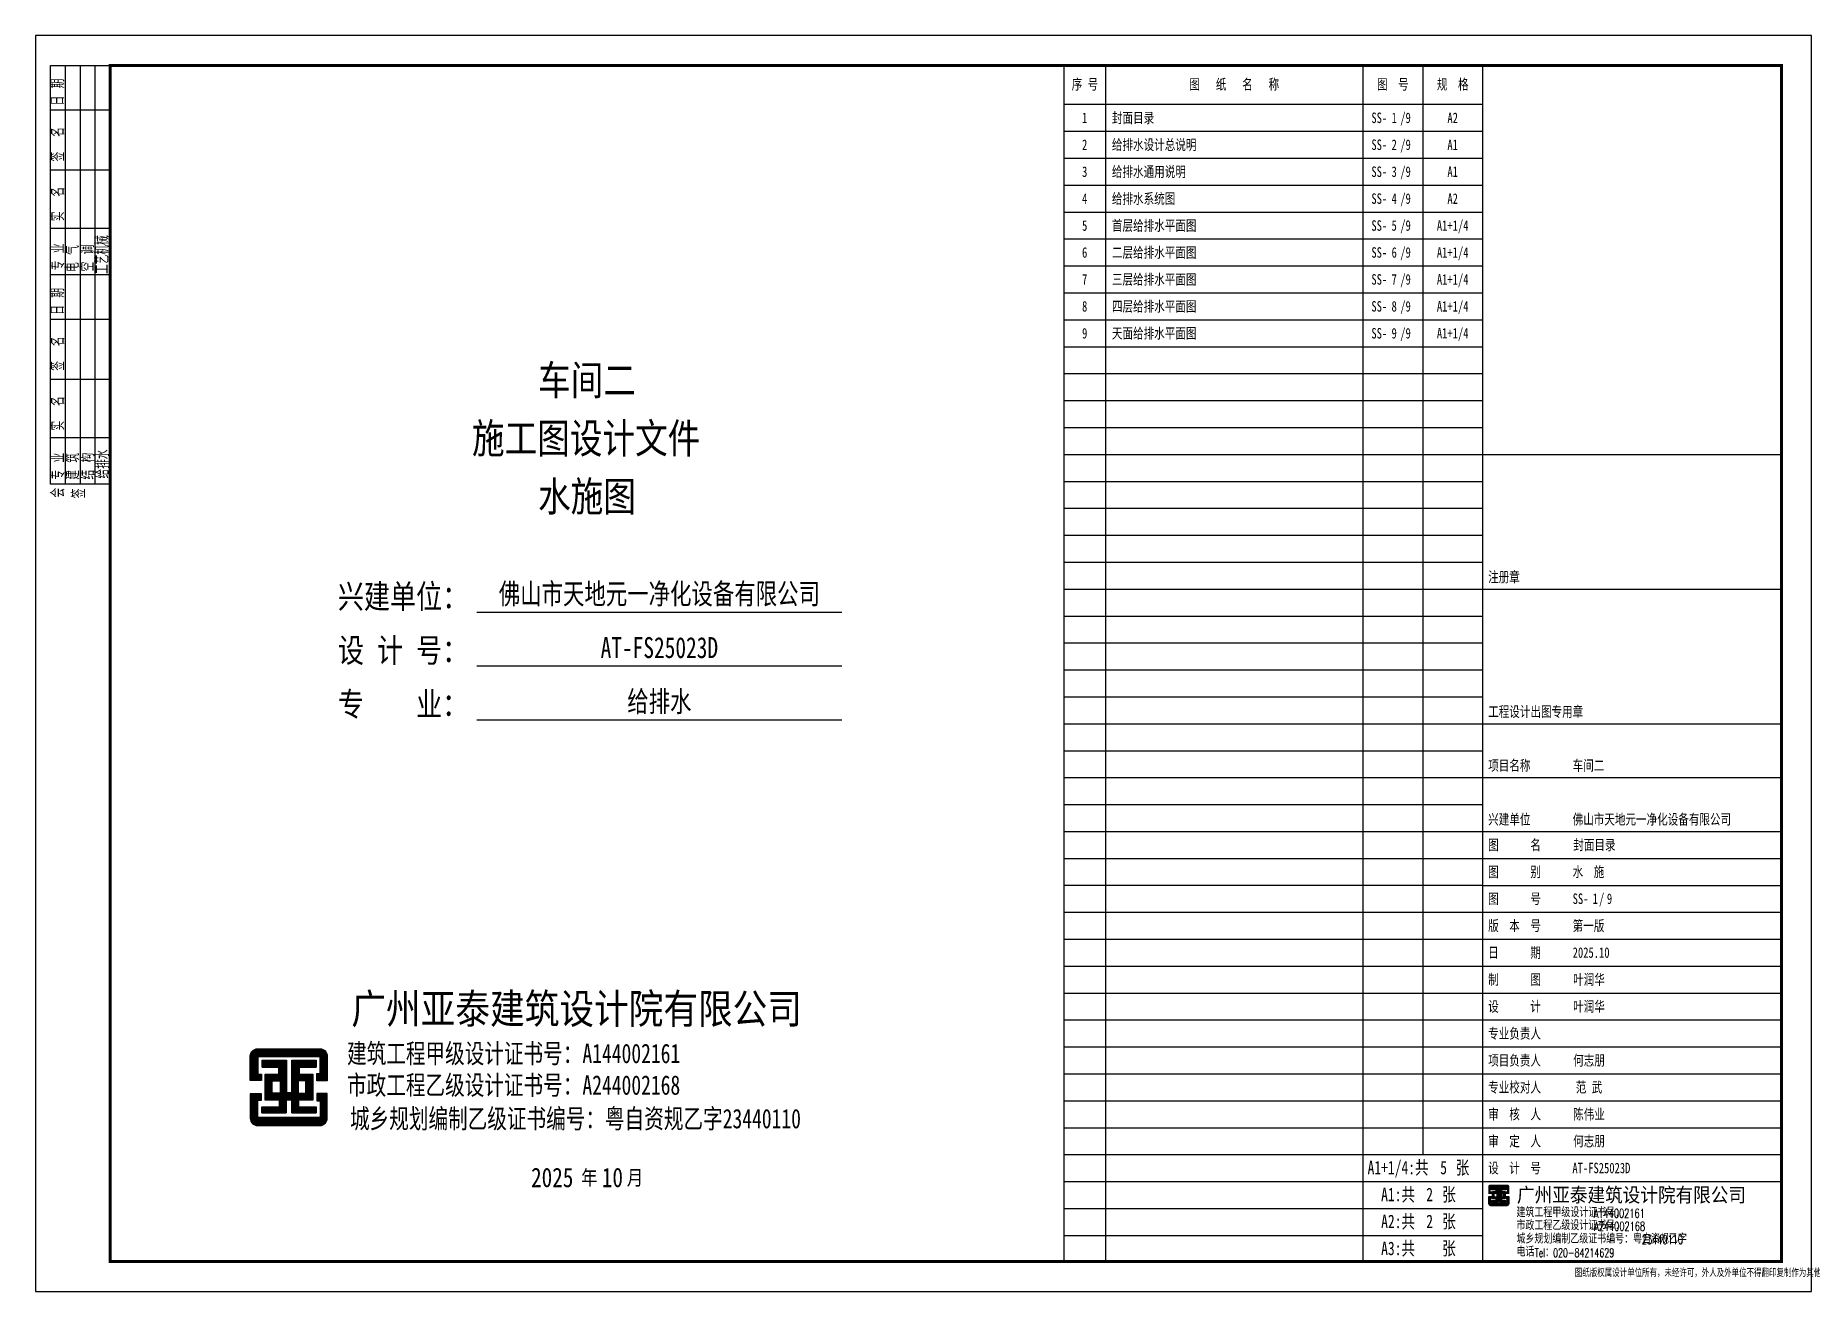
# Model space of a CAD drawing. Extents: x -620248 to 571765, y -684907 to -323071.
# Drawn here: x -620248 to -560848, y -410156 to -368156 of the extents above; entities that cross this region are included whole.
import ezdxf
from ezdxf.enums import TextEntityAlignment as Align

# ---------------------------------------------------------------- set-up
doc = ezdxf.new("R2010")
doc.units = 0
doc.header["$LTSCALE"] = 1000
doc.header["$MEASUREMENT"] = 0
for name, color, linetype in [('4', 4, 'Continuous'), ('9', 9, 'Continuous'), ('PUB_TITLE', 4, 'Continuous'), ('TWT_TEXT', 7, 'Continuous'), ('框', 130, 'Continuous')]:
    doc.layers.add(name, color=color, linetype=linetype)
doc.styles.add('-宋体', font='simsun_0.shx', dxfattribs={"width": 0.8})
doc.styles.add('_TCH_DIM', font='SIMPLEX.shx', dxfattribs={"width": 0.8, "bigfont": 'GBCBIG.shx'})
doc.styles.add('TBC', font='simhei_0.shx', dxfattribs={"width": 0.9})
doc.styles.add('天正', font='SIMPLEX.shx', dxfattribs={"width": 0.7, "bigfont": 'HZTXT.shx'})

msp = doc.modelspace()

# ---------------------------------------------------------------- texts
at = {"layer": 'PUB_TITLE', "color": 4, "style": '-宋体'}
for s, height, width, p in [('序 号', 350.23, 0.74, (-585148.1, -369962.7)), ('图   纸   名   称', 350.231, 0.74, (-580153.4, -369962.7)), ('图  号', 350.23, 0.74, (-574849.9, -369962.7)), ('规  格', 350.23, 0.74, (-572848.5, -369962.7)), ('1', 350.2, 0.74, (-585156.7, -371082.8)), ('SS-', 350.23, 0.74, (-575302.9, -371082.8)), ('1', 350.2, 0.74, (-574805, -371082.8)), ('A2', 350.23, 0.74, (-572848.5, -371082.8)), ('2', 350.2, 0.74, (-585156.7, -371983.4)), ('SS-', 350.23, 0.74, (-575302.9, -371983.4)), ('2', 350.2, 0.74, (-574805, -371983.4)), ('A1', 350.23, 0.74, (-572848.5, -371983.4)), ('3', 350.2, 0.74, (-585156.7, -372884)), ('SS-', 350.23, 0.74, (-575302.9, -372884)), ('3', 350.2, 0.74, (-574805, -372884)), ('A1', 350.23, 0.74, (-572848.5, -372884)), ('4', 350.2, 0.74, (-585156.7, -373784.6)), ('SS-', 350.23, 0.74, (-575302.9, -373784.6)), ('4', 350.2, 0.74, (-574805, -373784.6)), ('A2', 350.23, 0.74, (-572848.5, -373784.6)), ('5', 350.2, 0.74, (-585156.7, -374685.2)), ('SS-', 350.23, 0.74, (-575302.9, -374685.2)), ('5', 350.2, 0.74, (-574805, -374685.2)), ('A1+1/4', 350.23, 0.74, (-572848.5, -374685.2)), ('6', 350.2, 0.74, (-585156.7, -375585.7)), ('SS-', 350.23, 0.74, (-575302.9, -375585.7)), ('6', 350.2, 0.74, (-574805, -375585.7)), ('A1+1/4', 350.23, 0.74, (-572848.5, -375585.7)), ('7', 350.2, 0.74, (-585156.7, -376486.3)), ('SS-', 350.23, 0.74, (-575302.9, -376486.3)), ('7', 350.2, 0.74, (-574805, -376486.3)), ('A1+1/4', 350.23, 0.74, (-572848.5, -376486.3)), ('8', 350.2, 0.74, (-585156.7, -377386.9)), ('SS-', 350.23, 0.74, (-575302.9, -377386.9)), ('8', 350.2, 0.74, (-574805, -377386.9)), ('A1+1/4', 350.23, 0.74, (-572848.5, -377386.9)), ('9', 350.2, 0.74, (-585156.7, -378287.5)), ('SS-', 350.23, 0.74, (-575302.9, -378287.5)), ('9', 350.2, 0.74, (-574805, -378287.5)), ('A1+1/4', 350.23, 0.74, (-572848.5, -378287.5)), ('车间二', 1000, 0.8, (-601802.5, -380183.1)), ('施工图设计文件 ', 1000, 0.8, (-601558.1, -382126.1)), ('水施图', 1000, 0.8, (-601802.5, -384069.1)), ('兴建单位：', 800, 0.8, (-607953.7, -387314.6)), ('佛山市天地元一净化设备有限公司', 700, 0.75, (-599382.4, -387173.5)), ('设 计 号：', 800, 0.8, (-607953.7, -389114.6)), ('AT-FS25023D', 700, 0.75, (-599382.4, -388973.5)), ('专    业：', 800, 0.8, (-607953.7, -390914.6)), ('给排水', 700, 0.75, (-599382.4, -390773.5)), ('广州亚泰建筑设计院有限公司', 1000, 0.85, (-602148, -401200.8)), ('建筑工程甲级设计证书号：A144002161', 650, 0.74, (-604256.4, -402521.1)), ('市政工程乙级设计证书号：A244002168', 650, 0.74, (-604256.4, -403577.7)), ('城乡规划编制乙级证书编号：粤自资规乙字23440110', 650, 0.74, (-602188.1, -404701))]:
    msp.add_text(s, height=height, dxfattribs=dict(at, width=width)).set_placement(p, align=Align.CENTER)
at = {"layer": 'PUB_TITLE', "color": 4, "style": '-宋体', "width": 0.74}
for s, p in [('封面目录', (-584246.2, -371082.8)), ('/9', (-574601.4, -371082.8)), ('给排水设计总说明', (-584246.2, -371983.4)), ('/9', (-574601.4, -371983.4)), ('给排水通用说明', (-584246.2, -372884)), ('/9', (-574601.4, -372884)), ('给排水系统图', (-584246.2, -373784.6)), ('/9', (-574601.4, -373784.6)), ('首层给排水平面图', (-584246.2, -374685.2)), ('/9', (-574601.4, -374685.2)), ('二层给排水平面图', (-584246.2, -375585.7)), ('/9', (-574601.4, -375585.7)), ('三层给排水平面图', (-584246.2, -376486.3)), ('/9', (-574601.4, -376486.3)), ('四层给排水平面图', (-584246.2, -377386.9)), ('/9', (-574601.4, -377386.9)), ('天面给排水平面图', (-584246.2, -378287.5)), ('/9', (-574601.4, -378287.5))]:
    msp.add_text(s, height=350.23, dxfattribs=at).set_placement(p)
at = {"layer": 'PUB_TITLE', "style": '-宋体', "width": 0.8}
for s, height, p in [('2025', 650, (-602966.1, -406667.9)), ('年', 500, (-601726.1, -406599.3)), ('10', 650, (-600952.6, -406667.9)), ('月', 500, (-600198.2, -406599.3))]:
    msp.add_text(s, height=height, dxfattribs=at).set_placement(p, align=Align.CENTER)
at = {"layer": 'TWT_TEXT', "style": '-宋体', "width": 0.74}
for s, height, p in [('A1+1/4:共    张', 450.297, (-573993.7, -406237.1)), ('5', 450.3, (-573152.8, -406237.1)), ('A1:共    张', 450.3, (-573993.7, -407137.7)), ('2', 450.3, (-573620, -407137.7)), ('A2:共    张', 450.3, (-573993.7, -408038.3)), ('2', 450.3, (-573620, -408038.3)), ('A3:共    张', 450.3, (-573993.7, -408938.9))]:
    msp.add_text(s, height=height, dxfattribs=at).set_placement(p, align=Align.CENTER)
at = {"layer": '框', "style": '-宋体', "width": 0.74}
msp.add_text('封面目录', height=350, dxfattribs=at).set_placement((-568814.5, -395395.4))
msp.add_text('1', height=350, dxfattribs=at).set_placement((-568079.4, -397194.8), align=Align.CENTER)

# ---------------------------------------------------------------- blocks, each defined once
blk = doc.blocks.new('A$C03881E2F')
at = {"layer": '4'}
h = blk.add_hatch(dxfattribs=at)
h.set_pattern_fill('ANSI31', color=256, scale=264.863258, angle=135, style=0)
h.set_pattern_definition([(180, (-575610.957, -212484.205), (-7e-15, -33.1079073), [])])
edge = h.paths.add_edge_path()
edge.add_line((373, 1717), (373, 1500))
edge.add_line((373, 1500), (0, 1500))
edge.add_line((0, 1500), (0, 2324))
edge.add_arc((238, 2324), 238, 90, 180, ccw=False)
edge.add_line((238, 2562), (2331, 2562))
edge.add_arc((2331, 2324), 238, 0, 90, ccw=False)
edge.add_line((2570, 2324), (2570, 1487))
edge.add_line((2570, 1487), (2226, 1487))
edge.add_line((2226, 1487), (2226, 1736))
edge.add_line((2226, 1736), (2303, 1736))
edge.add_line((2303, 1736), (2340, 1736))
edge.add_line((2340, 1736), (2340, 2297))
edge.add_line((2340, 2297), (257, 2297))
edge.add_line((257, 2297), (257, 1717))
edge.add_line((257, 1717), (373, 1717))
h.paths.add_polyline_path([(1385, 1101), (1385, 2181), (2199, 2181), (2199, 1948), (1633, 1948), (1633, 1719), (2090, 1719), (2090, 843), (1615, 843), (1615, 624), (2203, 624), (2203, 420), (1387, 420), (1387, 848), (1203, 848), (1203, 420), (387, 420), (387, 624), (975, 624), (975, 843), (500, 843), (500, 1719), (957, 1719), (957, 1948), (391, 1948), (391, 2181), (1205, 2181), (1205, 1101)])
h.paths.add_polyline_path([(736, 1498), (994, 1498), (994, 1084), (736, 1084)], flags=16)
h.paths.add_polyline_path([(1854, 1498), (1596, 1498), (1596, 1084), (1854, 1084)], flags=16)
edge = h.paths.add_edge_path()
edge.add_line((373, 845), (373, 1062))
edge.add_line((373, 1062), (0, 1062))
edge.add_line((0, 1062), (0, 238))
edge.add_arc((238, 238), 238, 180, 270)
edge.add_line((238, 0), (2331, 0))
edge.add_arc((2331, 238), 238, 270, 360)
edge.add_line((2570, 238), (2570, 1075))
edge.add_line((2570, 1075), (2226, 1075))
edge.add_line((2226, 1075), (2226, 826))
edge.add_line((2226, 826), (2303, 826))
edge.add_line((2303, 826), (2340, 826))
edge.add_line((2340, 826), (2340, 265))
edge.add_line((2340, 265), (257, 265))
edge.add_line((257, 265), (257, 845))
edge.add_line((257, 845), (373, 845))
for points in [[(373, 1720), (373, 1503), (0, 1503), (0, 2327, -0.414214), (238, 2565), (2331, 2565, -0.414214), (2570, 2327), (2570, 1490), (2226, 1490), (2226, 1739), (2303, 1739), (2340, 1739), (2340, 2300), (257, 2300), (257, 1720)], [(373, 845), (373, 1062), (0, 1062), (0, 238, 0.414214), (238, 0), (2331, 0, 0.414214), (2570, 238), (2570, 1075), (2226, 1075), (2226, 826), (2303, 826), (2340, 826), (2340, 265), (257, 265), (257, 845)]]:
    blk.add_lwpolyline(points, format="xyb", close=True, dxfattribs=at)
blk.add_lwpolyline([(1385, 1101), (1385, 1101), (1385, 2181), (2199, 2181), (2199, 1948), (1633, 1948), (1633, 1719), (2090, 1719), (2090, 843), (1615, 843), (1615, 624), (2203, 624), (2203, 420), (1387, 420), (1387, 848), (1203, 848), (1203, 420), (387, 420), (387, 624), (975, 624), (975, 843), (500, 843), (500, 1719), (957, 1719), (957, 1948), (391, 1948), (391, 2181), (1205, 2181), (1205, 1101), (1385, 1101)], dxfattribs=at)
for points in [[(736, 1498), (994, 1498), (994, 1084), (736, 1084)], [(1854, 1498), (1596, 1498), (1596, 1084), (1854, 1084)]]:
    blk.add_lwpolyline(points, close=True, dxfattribs=at)
blk = doc.blocks.new('A$C29A34EED')
at = {"layer": '框'}
for p, q in [((0, 461), (0, 14461)), ((0, 14461), (2000, 14461)), ((500, 461), (500, 14461)), ((1000, 461), (1000, 14461)), ((1500, 461), (1500, 14461)), ((2000, 461), (2000, 14461)), ((2000, 12961), (0, 12961)), ((2000, 10961), (0, 10961)), ((2000, 9005), (0, 9005)), ((2000, 7461), (0, 7461)), ((2000, 5961), (0, 5961)), ((2000, 3961), (0, 3961)), ((2000, 2005), (0, 2005)), ((2000, 461), (0, 461))]:
    blk.add_line(p, q, dxfattribs=at)
at = {"layer": '框', "style": '_TCH_DIM', "width": 0.8}
for s, p in [('日 期', (462, 13120)), ('签  名', (466, 11253)), ('实  名', (466, 9253)), ('专 业', (472, 7613)), ('空 调', (1460, 7573)), ('工艺机械', (1953, 7486)), ('电 气', (957, 7555)), ('日 期', (462, 6120)), ('签  名', (466, 4253)), ('实  名', (466, 2253)), ('专 业', (480, 613)), ('建 筑', (967, 607)), ('结 构', (1470, 612)), ('给排水', (1970, 645)), ('会', (470, 12)), ('签', (1174, -12))]:
    blk.add_text(s, height=450, rotation=90, dxfattribs=at).set_placement(p)
blk = doc.blocks.new('A$C54597E38')
at = {"layer": '9'}
h = blk.add_hatch(dxfattribs=at)
h.set_pattern_fill('ANSI31', color=256, scale=70.630202, angle=135, style=0)
h.set_pattern_definition([(180, (-153496.256, -56662.455), (-2e-15, -8.82877527), [])])
edge = h.paths.add_edge_path()
edge.add_line((99, 458), (99, 400))
edge.add_line((99, 400), (0, 400))
edge.add_line((0, 400), (0, 620))
edge.add_arc((64, 620), 63.6, 90, 180, ccw=False)
edge.add_line((64, 683), (622, 683))
edge.add_arc((622, 620), 63.6, 0, 90, ccw=False)
edge.add_line((685, 620), (685, 396))
edge.add_line((685, 396), (594, 396))
edge.add_line((594, 396), (594, 463))
edge.add_line((594, 463), (614, 463))
edge.add_line((614, 463), (624, 463))
edge.add_line((624, 463), (624, 613))
edge.add_line((624, 613), (68, 613))
edge.add_line((68, 613), (68, 458))
edge.add_line((68, 458), (99, 458))
h.paths.add_polyline_path([(369, 293), (369, 582), (586, 582), (586, 519), (436, 519), (436, 458), (557, 458), (557, 225), (431, 225), (431, 166), (588, 166), (588, 112), (370, 112), (370, 226), (321, 226), (321, 112), (103, 112), (103, 166), (260, 166), (260, 225), (133, 225), (133, 458), (255, 458), (255, 519), (104, 519), (104, 582), (321, 582), (321, 293)])
h.paths.add_polyline_path([(196, 399), (265, 399), (265, 289), (196, 289)], flags=16)
h.paths.add_polyline_path([(494, 399), (425, 399), (425, 289), (494, 289)], flags=16)
edge = h.paths.add_edge_path()
edge.add_line((99, 225), (99, 283))
edge.add_line((99, 283), (0, 283))
edge.add_line((0, 283), (0, 64))
edge.add_arc((64, 64), 63.6, 180, 270)
edge.add_line((64, 0), (622, 0))
edge.add_arc((622, 64), 63.6, 270, 360)
edge.add_line((685, 64), (685, 287))
edge.add_line((685, 287), (594, 287))
edge.add_line((594, 287), (594, 220))
edge.add_line((594, 220), (614, 220))
edge.add_line((614, 220), (624, 220))
edge.add_line((624, 220), (624, 71))
edge.add_line((624, 71), (68, 71))
edge.add_line((68, 71), (68, 225))
edge.add_line((68, 225), (99, 225))
blk.add_lwpolyline([(99, 225), (99, 283), (0, 283), (0, 64, 0.414214), (64, 0), (622, 0, 0.414214), (685, 64), (685, 287), (594, 287), (594, 220), (614, 220), (624, 220), (624, 71), (68, 71), (68, 225)], format="xyb", close=True, dxfattribs=at)
blk.add_lwpolyline([(369, 293), (369, 293), (369, 582), (586, 582), (586, 519), (436, 519), (436, 458), (557, 458), (557, 225), (431, 225), (431, 166), (588, 166), (588, 112), (370, 112), (370, 226), (321, 226), (321, 112), (103, 112), (103, 166), (260, 166), (260, 225), (133, 225), (133, 458), (255, 458), (255, 519), (104, 519), (104, 582), (321, 582), (321, 293), (369, 293)], dxfattribs=at)
blk.add_lwpolyline([(494, 399), (425, 399), (425, 289), (494, 289)], close=True, dxfattribs=at)
blk = doc.blocks.new('标框')
at = {"layer": '4'}
for p, q in [((-105112, 98008), (-105112, 71592)), ((-95112, 98008), (-95112, 71592))]:
    blk.add_line(p, q, dxfattribs=at)
at = {"layer": '框'}
for p, q in [((-105112, 111592), (-105112, 71592)), ((-95112, 111592), (-95112, 71592)), ((-105112, 98584), (-95112, 98584)), ((-105112, 94081), (-95112, 94081)), ((-105112, 89578), (-95112, 89578)), ((-105112, 87777), (-95112, 87777)), ((-105112, 85976), (-95112, 85976)), ((-105112, 85075), (-95112, 85075)), ((-105112, 84174), (-95112, 84174)), ((-105112, 83274), (-95112, 83274)), ((-105112, 82373), (-95112, 82373)), ((-105112, 81473), (-95112, 81473)), ((-105112, 80572), (-95112, 80572)), ((-105112, 79671), (-95112, 79671)), ((-105112, 78771), (-95112, 78771)), ((-105112, 77870), (-95112, 77870)), ((-105112, 76970), (-95112, 76970)), ((-105112, 76069), (-95112, 76069)), ((-105112, 75168), (-95112, 75168)), ((-105112, 74268), (-95112, 74268))]:
    blk.add_line(p, q, dxfattribs=at)
at = {"layer": '4'}
blk.add_blockref('A$C54597E38', (-104913, 73473), dxfattribs=at)
at = {"layer": 'TWT_TEXT', "style": 'TBC', "width": 0.9}
blk.add_text('广州亚泰建筑设计院有限公司', height=480, dxfattribs=at).set_placement((-103962, 73582))
at = {"layer": 'TWT_TEXT', "style": '_TCH_DIM'}
for s, height, p in [('建筑工程甲级设计证书号：', 300, (-103979, 73080)), ('城乡规划编制乙级证书编号：粤自资规乙字', 300, (-103979, 72198)), ('市政工程乙级设计证书号：', 300, (-103979, 72647)), ('电话', 300, (-103979, 71765)), ('图纸版权属设计单位所有，未经许可，外人及外单位不得翻印复制作为其他工程之用', 249.73, (-102027, 71082))]:
    blk.add_text(s, height=height, rotation=359.99972, dxfattribs=at).set_placement(p)
at = {"layer": 'TWT_TEXT', "style": '天正', "width": 0.67}
for s, height, p in [('A144002161', 300, (-101392, 73058)), ('A244002168', 300, (-101382, 72625)), ('23440110', 300, (-99787, 72179)), ('Tel：020-84214629', 290, (-103368, 71744))]:
    blk.add_text(s, height=height, rotation=359.99972, dxfattribs=at).set_placement(p)
at = {"layer": '框', "style": '-宋体', "width": 0.74}
for s, p in [('注册章', (-104927, 94312)), ('工程设计出图专用章', (-104926, 89809)), ('项目名称', (-104926, 88008)), ('车间二', (-102099, 88008)), ('兴建单位', (-104926, 86207)), ('佛山市天地元一净化设备有限公司', (-102100, 86207)), ('图      名', (-104926, 85353)), ('图      别', (-104926, 84452)), ('图      号', (-104926, 83552)), ('版  本  号', (-104927, 82651)), ('第一版', (-102100, 82651)), ('日      期', (-104926, 81751)), ('2025.10', (-102099, 81751)), ('制      图', (-104926, 80850)), ('设      计', (-104926, 79950)), ('专业负责人', (-104926, 79049)), ('项目负责人', (-104926, 78148)), ('专业校对人', (-104926, 77248)), ('审  核  人', (-104926, 76347)), ('审  定  人', (-104926, 75447)), ('设  计  号', (-104926, 74546)), ('AT-FS25023D', (-102108, 74546))]:
    blk.add_text(s, height=350, dxfattribs=at).set_placement(p)
for s, p in [('叶润华', (-101553, 80850)), ('叶润华', (-101553, 79950)), ('何志朋', (-101553, 78148)), ('范 武', (-101553, 77248)), ('陈伟业', (-101553, 76347)), ('何志朋', (-101553, 75447))]:
    blk.add_text(s, height=350, dxfattribs=at).set_placement(p, align=Align.CENTER)
blk = doc.blocks.new('框')
at = {"layer": '4'}
for p, q in [((-296744, 162730), (-296744, 136314)), ((-286744, 162730), (-286744, 136314))]:
    blk.add_line(p, q, dxfattribs=at)
at = {"layer": '框'}
for p, q in [((-296744, 176314), (-296744, 136314)), ((-286744, 176314), (-286744, 136314))]:
    blk.add_line(p, q, dxfattribs=at)
at = {"layer": '4'}
blk.add_blockref('标框', (-191632, 64721), dxfattribs=at)
at = {"layer": '框', "style": '-宋体', "width": 0.74}
for s, p in [('水  施', (-293732, 149174)), ('SS-  /', (-293732, 148273)), ('9', (-292587, 148273))]:
    blk.add_text(s, height=350, dxfattribs=at).set_placement(p)
blk = doc.blocks.new('A$C7517252D')
at = {"layer": '4'}
for name, p in [('A$C29A34EED', (0, 26072)), ('框', (344644, -135781))]:
    blk.add_blockref(name, p, dxfattribs=at)

# ---------------------------------------------------------------- linework, layer by layer
at = {"layer": '4'}
for p, q in [((-585857.1, -369156), (-585857.1, -409156)), ((-584456.2, -369156), (-584456.2, -409156)), ((-575850.5, -369156), (-575850.5, -409156)), ((-573849.2, -369156), (-573849.2, -405580)), ((-571847.9, -369156), (-571847.9, -404179.1)), ((-585857.1, -370456.9), (-571847.9, -370456.9)), ((-585857.1, -371357.5), (-571847.9, -371357.5)), ((-585857.1, -372258.1), (-571847.9, -372258.1)), ((-585857.1, -373158.6), (-571847.9, -373158.6)), ((-585857.1, -374059.2), (-571847.9, -374059.2)), ((-585857.1, -374959.8), (-571847.9, -374959.8)), ((-585857.1, -375860.4), (-571847.9, -375860.4)), ((-585857.1, -376761), (-571847.9, -376761)), ((-585857.1, -377661.6), (-571847.9, -377661.6)), ((-585857.1, -378562.2), (-571847.9, -378562.2)), ((-585857.1, -379462.8), (-571847.9, -379462.8)), ((-585857.1, -380363.4), (-571847.9, -380363.4)), ((-585857.1, -381264), (-571847.9, -381264)), ((-585857.1, -382164.6), (-571847.9, -382164.6)), ((-585857.1, -383065.2), (-571847.9, -383065.2)), ((-585857.1, -383965.8), (-571847.9, -383965.8)), ((-585857.1, -384866.4), (-571847.9, -384866.4)), ((-585857.1, -385767), (-571847.9, -385767)), ((-585857.1, -386667.5), (-571847.9, -386667.5)), ((-605484.7, -387436.1), (-593280.1, -387436.1)), ((-585857.1, -387568.1), (-571847.9, -387568.1)), ((-585857.1, -388468.7), (-571847.9, -388468.7)), ((-605484.7, -389236.1), (-593280.1, -389236.1)), ((-585857.1, -389369.3), (-571847.9, -389369.3)), ((-585857.1, -390269.9), (-571847.9, -390269.9)), ((-605484.7, -391036.1), (-593280.1, -391036.1)), ((-585857.1, -391170.5), (-571847.9, -391170.5)), ((-585857.1, -392071.1), (-571847.9, -392071.1)), ((-585857.1, -392971.7), (-571847.9, -392971.7)), ((-585857.1, -393872.3), (-571847.9, -393872.3)), ((-585857.1, -394772.9), (-571847.9, -394772.9)), ((-585857.1, -395673.5), (-571847.9, -395673.5)), ((-585857.1, -396574.1), (-571847.9, -396574.1)), ((-585857.1, -397474.7), (-571847.9, -397474.7)), ((-585857.1, -398375.3), (-571847.9, -398375.3)), ((-585857.1, -399275.9), (-571847.9, -399275.9)), ((-585857.1, -400176.5), (-571847.9, -400176.5)), ((-585857.1, -401077), (-571847.9, -401077)), ((-585857.1, -401977.6), (-571847.9, -401977.6)), ((-585857.1, -402878.2), (-571847.9, -402878.2)), ((-585857.1, -403778.8), (-571847.9, -403778.8)), ((-585857.1, -404679.4), (-571847.9, -404679.4)), ((-585857.1, -405580), (-571847.9, -405580)), ((-585857.1, -406480.6), (-571847.9, -406480.6)), ((-585857.1, -407381.2), (-571847.9, -407381.2)), ((-585857.1, -408281.8), (-571847.9, -408281.8))]:
    msp.add_line(p, q, dxfattribs=at)
at = {"layer": 'PUB_TITLE'}
msp.add_lwpolyline([(-620247.9, -410156), (-560847.9, -410156), (-560847.9, -368156), (-620247.9, -368156)], close=True, dxfattribs=at)
at = {"layer": 'PUB_TITLE', "const_width": 100}
msp.add_lwpolyline([(-617747.9, -409156), (-561847.9, -409156), (-561847.9, -369156), (-617747.9, -369156)], close=True, dxfattribs=at)

# ---------------------------------------------------------------- block references
at = {"layer": '4'}
for name, p in [('A$C7517252D', (-619747.9, -409688.6)), ('A$C03881E2F', (-613063.8, -404606))]:
    msp.add_blockref(name, p, dxfattribs=at)

msp.set_redraw_order([(e.dxf.handle, doc.entitydb.next_handle()) for e in msp.query("TEXT MTEXT ATTDEF DIMENSION ARC_DIMENSION")])  # texts and dimensions are drawn at this point

doc.saveas('drawing.dxf')
